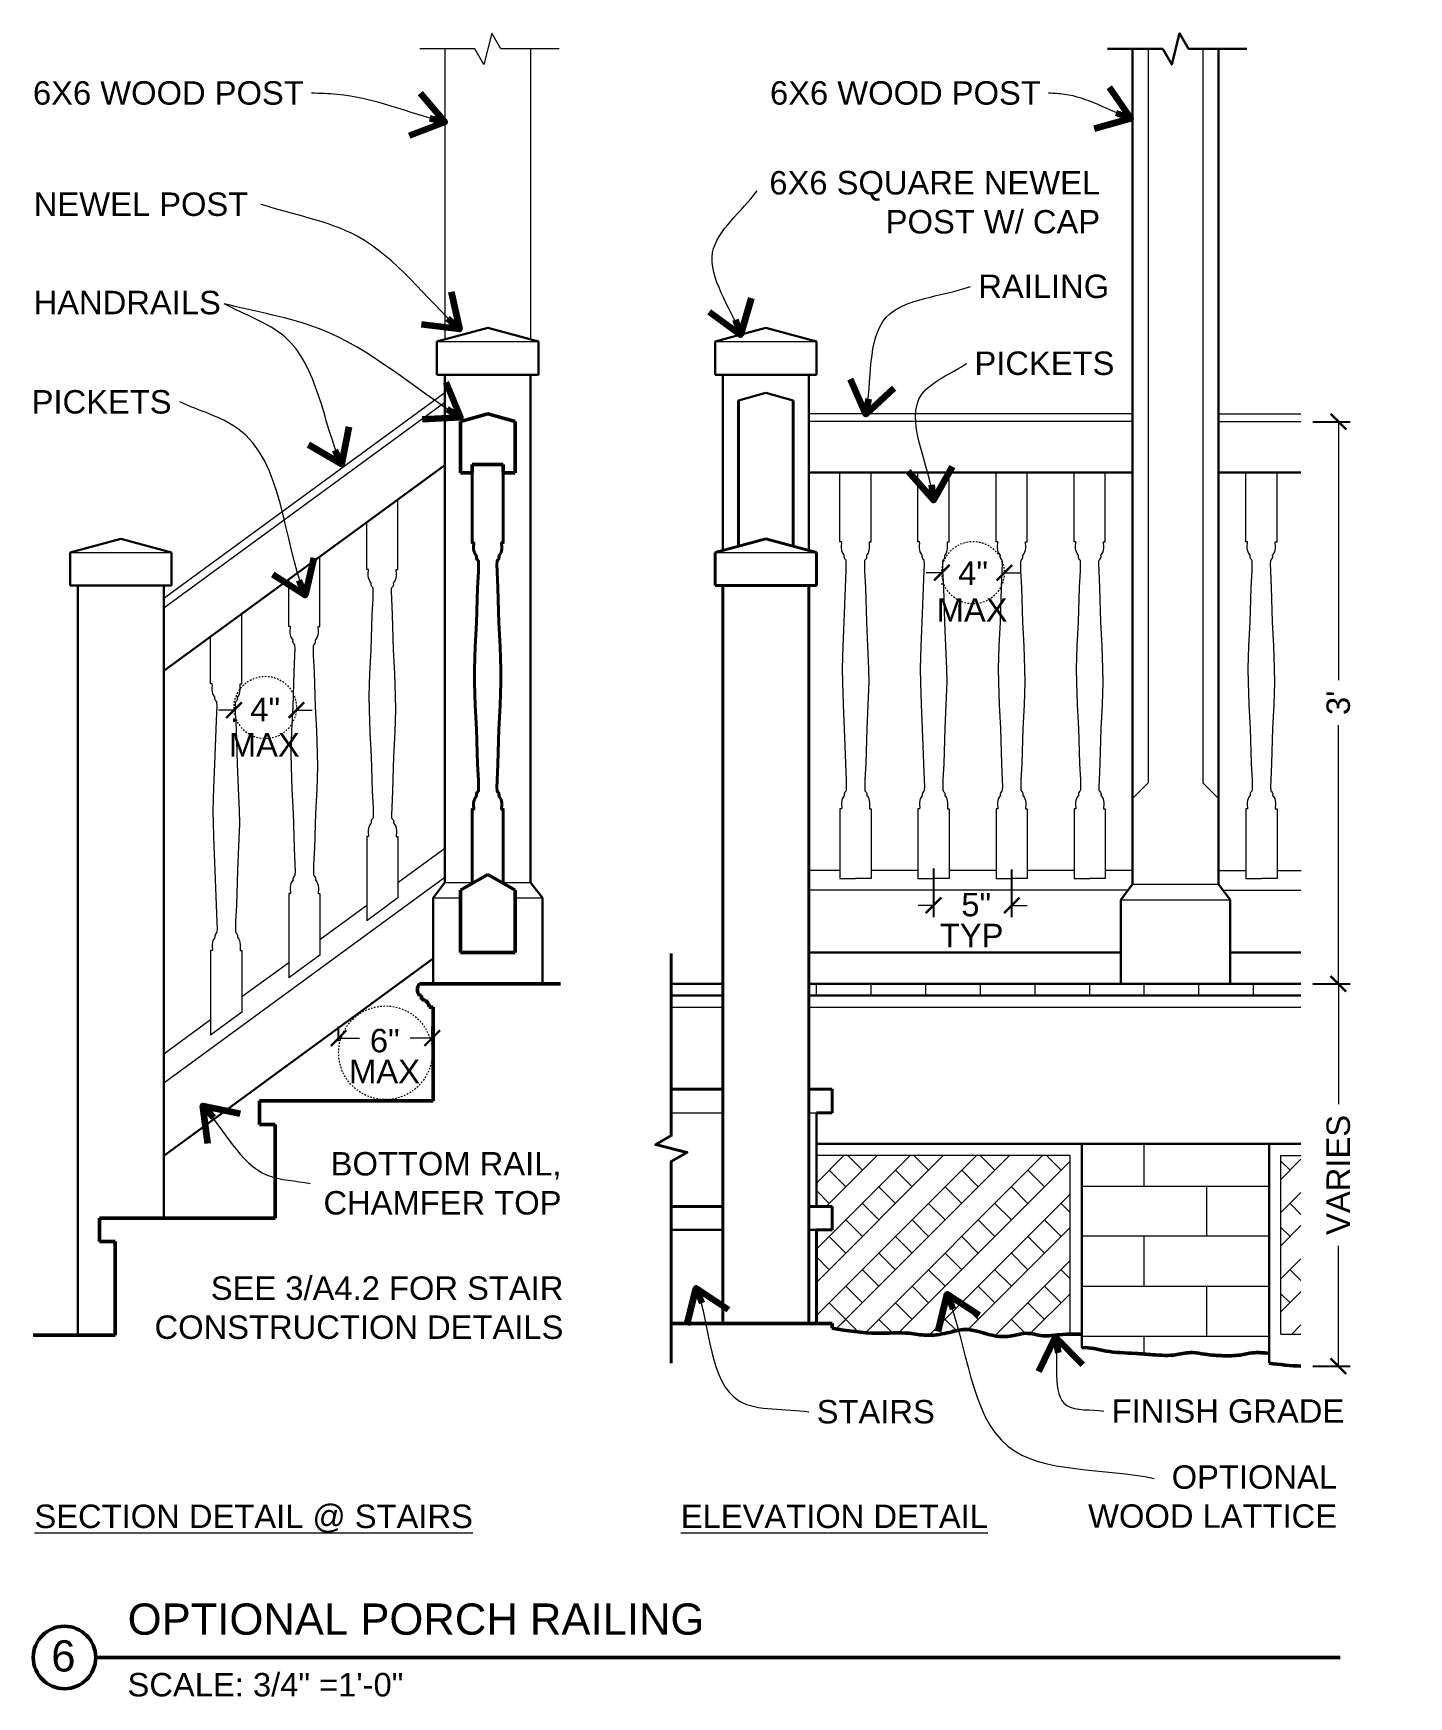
# Model space of a CAD drawing. Header units: inches. Extents: x -54 to 15382, y 469 to 41738.
# Drawn here: x 1249 to 1337.1, y 3213 to 3319.5 of the extents above; entities that cross this region are included whole.
import ezdxf

# ---------------------------------------------------------------- set-up
doc = ezdxf.new("R2010")
doc.units = ezdxf.units.IN
doc.header["$MEASUREMENT"] = 0
doc.linetypes.add('DASHED2', pattern=[0.375, 0.25, -0.125])
doc.layers.get('0').update_dxf_attribs({"lineweight": 9})
for name, color, linetype, lineweight in [('1', 7, 'Continuous', 9), ('2', 7, 'Continuous', 18), ('3', 7, 'Continuous', 30), ('4', 7, 'Continuous', 40), ('5', 7, 'Continuous', 50), ('A-DIMSx', 7, 'Continuous', 9), ('A-TEXTx', 7, 'Continuous', 18), ('TB-11x17', 7, 'Continuous', 50)]:
    doc.layers.add(name, color=color, linetype=linetype, lineweight=lineweight)
doc.styles.get("Standard").update_dxf_attribs({"font": 'arial.ttf'})
doc.dimstyles.get("Standard").update_dxf_attribs({"dimtxt": 3, "dimasz": 2, "dimexe": 0.03125, "dimexo": 0.0625, "dimgap": 0.03125, "dimtad": 0, "dimtoh": 1, "dimdec": 4, "dimlfac": 0.99985, "dimzin": 0, "dimdsep": 46, "dimlunit": 4, "dimtxsty": 'Standard', "dimblk": 'ARCHTICK', "dimblk1": 'ARCHTICK', "dimblk2": 'ARCHTICK', "dimcen": 0.09, "dimclrt": 256, "dimadec": 0, "dimazin": 0, "dimtfac": 1, "dimtdec": 4, "dimtofl": 0, "dimtmove": 0, "dimatfit": 3, "dimfxl": 1, "dimtolj": 1, "dimtzin": 0, "dimarcsym": 0})

msp = doc.modelspace()

# ---------------------------------------------------------------- texts
at = {"ltscale": 0.1, "char_height": 2}
for s, insert, width, attachment_point in [('{OPTIONAL PORCH RAILING }', (1255.0500274, 3218.9579486), 156.107329603, 1), ('{6}', (1250.931201, 3215.5868198), 5.575289045, 5)]:
    msp.add_mtext(s, dxfattribs=dict(at, insert=insert, width=width, attachment_point=attachment_point))
at = {"layer": 'A-DIMSx', "ltscale": 0.25, "char_height": 1.5, "attachment_point": 5}
for s, insert in [('{MAX}', (1309.1460269, 3282.5695175)), ('{MAX}', (1263.799816, 3273.9357082)), ('{TYP}', (1309.1171176, 3261.7322865)), ('{MAX}', (1271.5029224, 3253.0216597))]:
    msp.add_mtext(s, dxfattribs=dict(at, insert=insert))
at = {"layer": 'A-TEXTx', "ltscale": 0.5, "char_height": 1.5}
for s, insert, attachment_point in [('{6X6 WOOD POST}', (1266.3288649, 3315.6691373), 6), ('{6X6 WOOD POST}', (1313.5460123, 3315.6691373), 6), ('{6X6 SQUARE NEWEL\\PPOST W/ CAP}', (1317.3481629, 3308.6702824), 6), ('{NEWEL POST}', (1249.0351969, 3308.5446793), 4), ('{RAILING}', (1309.5458101, 3303.2862945), 4), ('{HANDRAILS}', (1249.0256016, 3302.2483194), 4), ('{PICKETS}', (1309.2963836, 3298.3633807), 4), ('{PICKETS}', (1248.8979347, 3295.8908928), 4), ('{BOTTOM RAIL,\\P CHAMFER TOP}', (1282.8401079, 3245.853172), 6), ('SEE 3/A4.2 FOR STAIR\\PCONSTRUCTION DETAILS', (1282.962746, 3237.88967), 6), ('{STAIRS}', (1299.1896671, 3231.2277561), 4), ('{FINISH GRADE}', (1318.0851601, 3231.2703219), 4), ('{OPTIONAL\\PWOOD LATTICE}', (1332.5253173, 3225.7934995), 6)]:
    msp.add_mtext(s, dxfattribs=dict(at, insert=insert, attachment_point=attachment_point))
at = {"layer": 'A-TEXTx', "ltscale": 0.1, "char_height": 1.5, "width": 156.107329603, "attachment_point": 1}
for s, insert in [('{\\LSECTION DETAIL @ STAIRS\\l }', (1249.0753272, 3225.2893131)), ('{\\LELEVATION DETAIL\\l }', (1290.4833767, 3225.2893131))]:
    msp.add_mtext(s, dxfattribs=dict(at, insert=insert))
at = {"layer": 'TB-11x17', "ltscale": 0.5, "insert": (1255.0395429, 3214.508175), "char_height": 1.5, "width": 24.358726652, "attachment_point": 1}
msp.add_mtext('{SCALE: 3/4" =1\'-0"}', dxfattribs=at)

# ---------------------------------------------------------------- blocks, each defined once
blk = doc.blocks.new('_ArchTick')
at = {"color": 0, "linetype": 'ByBlock', "lineweight": 0, "const_width": 0.15}
blk.add_lwpolyline([(-0.5, -0.5), (0.5, 0.5)], dxfattribs=at)
blk = doc.blocks.new('*D477')
at = {"layer": 'A-DIMSx', "color": 0, "lineweight": -2, "ltscale": 0.1}
for p, q in [((1330.97, 3294.63), (1333.36, 3294.63)), ((1330.97, 3258.63), (1333.36, 3258.63))]:
    blk.add_line(p, q, dxfattribs=at)
at = {"layer": 'A-DIMSx', "color": 0, "lineweight": 5, "ltscale": 0.1}
for p, q in [((1332.61, 3294.63), (1332.61, 3278.07)), ((1332.61, 3258.63), (1332.61, 3275.19))]:
    blk.add_line(p, q, dxfattribs=at)
at = {"layer": 'A-DIMSx', "color": 0, "lineweight": 5}
for p, rotation in [((1332.61, 3294.63), 90), ((1332.61, 3258.63), 270)]:
    blk.add_blockref('_ArchTick', p, dxfattribs=dict(at, rotation=rotation))
at = {"layer": 'A-DIMSx', "ltscale": 0.25, "insert": (1332.61, 3276.63), "char_height": 1.5, "attachment_point": 5, "rotation": 90}
blk.add_mtext("\\A1;3'", dxfattribs=at)
blk = doc.blocks.new('*D478')
at = {"layer": 'A-DIMSx', "color": 0, "lineweight": -2, "ltscale": 0.1}
for p, q in [((1330.97, 3258.63), (1333.36, 3258.63)), ((1330.97, 3234.16), (1333.36, 3234.16))]:
    blk.add_line(p, q, dxfattribs=at)
at = {"layer": 'A-DIMSx', "color": 0, "lineweight": 5, "ltscale": 0.1}
for p, q in [((1332.61, 3258.63), (1332.61, 3250.93)), ((1332.61, 3234.16), (1332.61, 3241.86))]:
    blk.add_line(p, q, dxfattribs=at)
at = {"layer": 'A-DIMSx', "color": 0, "lineweight": 5}
for p, rotation in [((1332.61, 3258.63), 90), ((1332.61, 3234.16), 270)]:
    blk.add_blockref('_ArchTick', p, dxfattribs=dict(at, rotation=rotation))
at = {"layer": 'A-DIMSx', "ltscale": 0.25, "insert": (1332.61, 3246.4), "char_height": 1.5, "attachment_point": 5, "rotation": 90}
blk.add_mtext('\\A1;VARIES', dxfattribs=at)
blk = doc.blocks.new('*D479')
at = {"layer": 'A-DIMSx', "color": 0, "lineweight": -2, "ltscale": 0.1}
for p, q in [((1268.56, 3254.97), (1268.56, 3255.91)), ((1274.56, 3254.97), (1274.56, 3255.91))]:
    blk.add_line(p, q, dxfattribs=at)
at = {"layer": 'A-DIMSx', "color": 0, "lineweight": 5, "ltscale": 0.1}
for p, q in [((1268.56, 3255.16), (1269.91, 3255.16)), ((1274.56, 3255.16), (1273.14, 3255.16))]:
    blk.add_line(p, q, dxfattribs=at)
at = {"layer": 'A-DIMSx', "color": 0, "lineweight": 5, "rotation": 180}
blk.add_blockref('_ArchTick', (1268.56, 3255.16), dxfattribs=at)
at = {"layer": 'A-DIMSx', "color": 0, "lineweight": 5}
blk.add_blockref('_ArchTick', (1274.56, 3255.16), dxfattribs=at)
at = {"layer": 'A-DIMSx', "ltscale": 0.25, "insert": (1271.52, 3254.99), "char_height": 1.5, "attachment_point": 5}
blk.add_mtext('\\A1;6"', dxfattribs=at)
blk = doc.blocks.new('*D480')
at = {"layer": 'A-DIMSx', "color": 0, "lineweight": -2, "ltscale": 0.1}
for p, q in [((1306.68, 3266.01), (1306.68, 3262.91)), ((1311.68, 3265.95), (1311.68, 3262.91))]:
    blk.add_line(p, q, dxfattribs=at)
at = {"layer": 'A-DIMSx', "color": 0, "lineweight": 5, "ltscale": 0.1}
for p, q in [((1306.68, 3263.66), (1305.68, 3263.66)), ((1311.68, 3263.66), (1312.68, 3263.66))]:
    blk.add_line(p, q, dxfattribs=at)
at = {"layer": 'A-DIMSx', "color": 0, "lineweight": 5}
blk.add_blockref('_ArchTick', (1306.68, 3263.66), dxfattribs=at)
at = {"layer": 'A-DIMSx', "color": 0, "lineweight": 5, "rotation": 180}
blk.add_blockref('_ArchTick', (1311.68, 3263.66), dxfattribs=at)
at = {"layer": 'A-DIMSx', "ltscale": 0.25, "insert": (1309.41, 3263.7), "char_height": 1.5, "attachment_point": 5}
blk.add_mtext('\\A1;5"', dxfattribs=at)
blk = doc.blocks.new('*D481')
at = {"layer": 'A-DIMSx', "color": 0, "lineweight": 5, "ltscale": 0.1}
for p, q in [((1307.21, 3284.96), (1306.21, 3284.96)), ((1311.21, 3284.96), (1312.21, 3284.96))]:
    blk.add_line(p, q, dxfattribs=at)
at = {"layer": 'A-DIMSx', "color": 0, "lineweight": -2, "ltscale": 0.1}
for p, q in [((1307.21, 3284.26), (1307.21, 3284.21)), ((1311.21, 3284.21), (1311.21, 3284.21))]:
    blk.add_line(p, q, dxfattribs=at)
at = {"layer": 'A-DIMSx', "color": 0, "lineweight": 5}
blk.add_blockref('_ArchTick', (1307.21, 3284.96), dxfattribs=at)
at = {"layer": 'A-DIMSx', "color": 0, "lineweight": 5, "rotation": 180}
blk.add_blockref('_ArchTick', (1311.21, 3284.96), dxfattribs=at)
at = {"layer": 'A-DIMSx', "ltscale": 0.25, "insert": (1309.21, 3284.93), "char_height": 1.5, "attachment_point": 5}
blk.add_mtext('\\A1;4"', dxfattribs=at)
blk = doc.blocks.new('*D482')
at = {"layer": 'A-DIMSx', "color": 0, "lineweight": 5, "ltscale": 0.1}
for p, q in [((1261.86, 3276.16), (1260.86, 3276.16)), ((1265.86, 3276.16), (1266.86, 3276.16))]:
    blk.add_line(p, q, dxfattribs=at)
at = {"layer": 'A-DIMSx', "color": 0, "lineweight": -2, "ltscale": 0.1}
for p, q in [((1261.86, 3275.63), (1261.86, 3275.41)), ((1265.86, 3275.41), (1265.86, 3275.41))]:
    blk.add_line(p, q, dxfattribs=at)
at = {"layer": 'A-DIMSx', "color": 0, "lineweight": 5}
blk.add_blockref('_ArchTick', (1261.86, 3276.16), dxfattribs=at)
at = {"layer": 'A-DIMSx', "color": 0, "lineweight": 5, "rotation": 180}
blk.add_blockref('_ArchTick', (1265.86, 3276.16), dxfattribs=at)
at = {"layer": 'A-DIMSx', "ltscale": 0.25, "insert": (1263.86, 3276.2), "char_height": 1.5, "attachment_point": 5}
blk.add_mtext('\\A1;4"', dxfattribs=at)

# ---------------------------------------------------------------- dimensions: what is measured, and where the dimension line sits
at = {"layer": 'A-DIMSx', "ltscale": 0.1}
dim = msp.add_linear_dim(base=(1332.6081648, 3294.6334663), p1=(1330.2152881, 3258.6334663), p2=(1330.2152881, 3294.6334663), angle=90, dimstyle='Standard', override={"dimtxt": 1.5, "dimasz": 1, "dimexe": 0.75, "dimexo": 0.75, "dimgap": 0.75, "dimlfac": -47.9928, "dimtmove": 2, "dimlwd": 5}, dxfattribs=at)
dim.commit()
dim.dimension.update_dxf_attribs({"geometry": '*D477', "text_midpoint": (1332.6081648, 3276.6334663)})
for base, p1, p2, picture, middle in [((1311.2075324, 3284.9609824), (1307.2075324, 3285.0116454), (1311.2075324, 3284.9609824), '*D481', (1309.2075324, 3284.9340934)), ((1265.8613215, 3276.1649054), (1261.8613215, 3276.3778361), (1265.8613215, 3276.1649054), '*D482', (1263.8613215, 3276.2040168)), ((1311.6784304, 3263.6628439), (1306.6784304, 3266.76), (1311.6784304, 3266.7043707), '*D480', (1309.4111019, 3263.6971283)), ((1274.5644276, 3255.1590878), (1268.5644279, 3254.2200835), (1274.5644276, 3254.2200835), '*D479', (1271.5233543, 3254.9919318))]:
    dim = msp.add_linear_dim(base=base, p1=p1, p2=p2, dimstyle='Standard', override={"dimtxt": 1.5, "dimasz": 1, "dimexe": 0.75, "dimexo": 0.75, "dimgap": 0.75, "dimlfac": -47.9928, "dimtmove": 2, "dimlwd": 5}, dxfattribs=at)
    dim.commit()
    dim.dimension.update_dxf_attribs({"geometry": picture, "text_midpoint": middle, "dimtype": 160})
dim = msp.add_linear_dim(base=(1332.6081648, 3234.163692), p1=(1330.2152881, 3258.6334663), p2=(1330.2152881, 3234.163692), angle=90, text='VARIES', dimstyle='Standard', override={"dimtxt": 1.5, "dimasz": 1, "dimexe": 0.75, "dimexo": 0.75, "dimgap": 0.75, "dimlfac": -47.9928, "dimtmove": 2, "dimlwd": 5}, dxfattribs=at)
dim.commit()
dim.dimension.update_dxf_attribs({"geometry": '*D478', "text_midpoint": (1332.6081648, 3246.3985791)})

# ---------------------------------------------------------------- linework, layer by layer
at = {"layer": '1'}
for p, q in [((1275.3644358, 3318.5008975), (1275.3644358, 3299.8964825)), ((1280.8644358, 3318.5008975), (1280.8644358, 3299.8964825)), ((1299.1784304, 3257.8834663), (1299.1784304, 3258.6334663)), ((1302.6784304, 3257.8834663), (1302.6784304, 3258.6334663)), ((1306.1784304, 3257.8834663), (1306.1784304, 3258.6334663)), ((1309.6784304, 3257.8834663), (1309.6784304, 3258.6334663)), ((1313.1784304, 3257.8834663), (1313.1784304, 3258.6334663)), ((1316.6784304, 3257.8834663), (1316.6784304, 3258.6334663)), ((1320.1784304, 3257.8834663), (1320.1784304, 3258.6334663)), ((1323.6784304, 3257.8834663), (1323.6784304, 3258.6334663)), ((1327.1784304, 3257.8834663), (1327.1784304, 3258.6334663)), ((1289.8740939, 3257.1334663), (1293.1784304, 3257.1334663)), ((1298.6784304, 3257.1334663), (1330.2152881, 3257.1334663)), ((1315.4284304, 3247.6334663), (1299.1784304, 3247.6334663)), ((1315.4284304, 3236.2058674), (1315.4284304, 3247.6334663)), ((1320.1784304, 3245.6834663), (1320.1784304, 3248.3834663)), ((1328.9284304, 3247.6334663), (1330.2152881, 3247.6334663)), ((1328.9284304, 3236.2058674), (1328.9284304, 3247.6334663)), ((1316.1784304, 3245.6834663), (1328.1784304, 3245.6834663)), ((1324.1784304, 3242.4834663), (1324.1784304, 3245.6834663)), ((1328.1784304, 3242.4834663), (1316.1784304, 3242.4834663)), ((1320.1784304, 3239.2834663), (1320.1784304, 3242.4834663)), ((1316.1784304, 3239.2834663), (1328.1784304, 3239.2834663)), ((1324.1784304, 3236.0834663), (1324.1784304, 3239.2834663)), ((1316.1784304, 3236.0834663), (1328.1784304, 3236.0834663)), ((1320.1784304, 3234.9252136), (1320.1784304, 3236.0834663)), ((1328.9284304, 3236.2058674), (1330.2152881, 3236.2058674))]:
    msp.add_line(p, q, dxfattribs=at)
at = {"layer": '1', "ltscale": 0.25}
for p, q in [((1320.4284303, 3318.5008975), (1320.4284303, 3271.5084663)), ((1323.9284303, 3318.5008975), (1323.9284303, 3271.5084663)), ((1274.8644358, 3299.7624854), (1281.3644358, 3299.7624854)), ((1292.6784304, 3299.7624854), (1299.1784304, 3299.7624854)), ((1275.3644358, 3295.8682216), (1257.3644358, 3282.6974899)), ((1319.4284303, 3294.6334663), (1298.6784304, 3294.6334663)), ((1324.9284303, 3294.6334663), (1330.2152881, 3294.6334663)), ((1251.3644358, 3286.2624854), (1257.8644358, 3286.2624854)), ((1320.4284303, 3271.5084663), (1319.4284303, 3270.5084663)), ((1323.9284303, 3271.5084663), (1324.9284303, 3270.5084663)), ((1323.9284303, 3271.5084663), (1324.9284303, 3270.5084663)), ((1319.4284303, 3265.0084663), (1324.9284303, 3265.0084663)), ((1318.6784303, 3264.0084663), (1325.6784303, 3264.0084663)), ((1300.9327414, 3247.6334663), (1299.1784304, 3245.8791553)), ((1309.4180227, 3247.6334663), (1299.1784304, 3237.3938739)), ((1307.2967024, 3247.6334663), (1299.1784304, 3239.5151943)), ((1305.175382, 3247.6334663), (1299.1784304, 3241.6365146)), ((1303.0540617, 3247.6334663), (1299.8040617, 3244.3834663)), ((1311.5393431, 3247.6334663), (1300.4462203, 3236.5403435)), ((1302.1163331, 3246.6957377), (1301.1786046, 3247.6334663)), ((1313.6606634, 3247.6334663), (1302.323897, 3236.2966999)), ((1306.3589738, 3246.6957377), (1305.4212452, 3247.6334663)), ((1310.6016145, 3246.6957377), (1309.6638859, 3247.6334663)), ((1314.8442552, 3246.6957377), (1313.9065266, 3247.6334663)), ((1301.055673, 3245.6350775), (1299.9950128, 3246.6957377)), ((1305.2983136, 3245.6350775), (1304.2376535, 3246.6957377)), ((1315.4284304, 3247.2799129), (1304.4335693, 3236.2850519)), ((1309.5409543, 3245.6350775), (1308.4802942, 3246.6957377)), ((1313.783595, 3245.6350775), (1312.7229348, 3246.6957377)), ((1315.4284304, 3247.2799129), (1314.8442552, 3246.6957377)), ((1328.9284304, 3246.1115625), (1330.2152881, 3247.3984203)), ((1328.9284304, 3247.2799129), (1329.5126055, 3246.6957377)), ((1304.2376535, 3244.5744174), (1303.1769933, 3245.6350775)), ((1308.4802942, 3244.5744174), (1307.419634, 3245.6350775)), ((1312.7229348, 3244.5744174), (1311.6622747, 3245.6350775)), ((1299.9950128, 3244.5744174), (1299.1784304, 3245.3909998)), ((1303.1769933, 3243.5137572), (1302.1163331, 3244.5744174)), ((1307.419634, 3243.5137572), (1306.3589738, 3244.5744174)), ((1315.4284304, 3245.1585926), (1306.4000144, 3236.1301766)), ((1311.6622747, 3243.5137572), (1310.6016145, 3244.5744174)), ((1315.4284304, 3243.9902422), (1314.8442552, 3244.5744174)), ((1328.9284304, 3243.9902422), (1330.2152881, 3245.2770999)), ((1329.5126055, 3244.5744174), (1330.2152881, 3243.8717348)), ((1302.1163331, 3242.453097), (1301.055673, 3243.5137572)), ((1306.3589738, 3242.453097), (1305.2983136, 3243.5137572)), ((1310.6016145, 3242.453097), (1309.5409543, 3243.5137572)), ((1314.8442552, 3242.453097), (1313.783595, 3243.5137572)), ((1301.055673, 3241.3924369), (1299.9950128, 3242.453097)), ((1305.2983136, 3241.3924369), (1304.2376535, 3242.453097)), ((1309.5409543, 3241.3924369), (1308.4802942, 3242.453097)), ((1315.4284304, 3243.0372722), (1308.886902, 3236.4957439)), ((1313.783595, 3241.3924369), (1312.7229348, 3242.453097)), ((1328.9284304, 3241.8689219), (1330.2152881, 3243.1557796)), ((1328.9284304, 3243.0372722), (1329.5126055, 3242.453097)), ((1304.2376535, 3240.3317767), (1303.1769933, 3241.3924369)), ((1308.4802942, 3240.3317767), (1307.419634, 3241.3924369)), ((1312.7229348, 3240.3317767), (1311.6622747, 3241.3924369)), ((1299.9950128, 3240.3317767), (1299.1784304, 3241.1483591)), ((1303.1769933, 3239.2711165), (1302.1163331, 3240.3317767)), ((1307.419634, 3239.2711165), (1306.3589738, 3240.3317767)), ((1311.6622747, 3239.2711165), (1310.6016145, 3240.3317767)), ((1315.4284304, 3240.9159519), (1310.6068008, 3236.0943223)), ((1315.4284304, 3239.7476015), (1314.8442552, 3240.3317767)), ((1328.9284304, 3239.7476015), (1330.2152881, 3241.0344593)), ((1329.5126055, 3240.3317767), (1330.2152881, 3239.6290941)), ((1302.1163331, 3238.2104563), (1301.055673, 3239.2711165)), ((1306.3589738, 3238.2104563), (1305.2983136, 3239.2711165)), ((1310.6016145, 3238.2104563), (1309.5409543, 3239.2711165)), ((1314.8442552, 3238.2104563), (1313.783595, 3239.2711165)), ((1301.8653361, 3236.340133), (1299.9950128, 3238.2104563)), ((1305.2983136, 3237.1497962), (1304.2376535, 3238.2104563)), ((1309.5409543, 3237.1497962), (1308.4802942, 3238.2104563)), ((1313.783595, 3237.1497962), (1312.7229348, 3238.2104563)), ((1315.4284304, 3238.7946315), (1312.8750588, 3236.24126)), ((1328.9284304, 3237.6262812), (1330.2152881, 3238.9131389)), ((1328.9284304, 3238.7946315), (1329.5126055, 3238.2104563)), ((1301.055673, 3237.1497962), (1300.4462203, 3236.5403435)), ((1304.0472591, 3236.2795304), (1303.1769933, 3237.1497962)), ((1308.1413406, 3236.4280896), (1307.419634, 3237.1497962)), ((1312.5664056, 3236.2456653), (1311.6622747, 3237.1497962)), ((1293.1784304, 3236.8834663), (1298.6784304, 3236.8834663)), ((1329.5893473, 3236.1658778), (1330.2152881, 3236.7918186))]:
    msp.add_line(p, q, dxfattribs=at)
at = {"layer": '1', "flags": 128}
msp.add_lwpolyline([(1282.6893785, 3318.5008975), (1278.9510874, 3318.5008975), (1278.3737371, 3319.5008975), (1277.8737371, 3317.5008975), (1277.2963868, 3318.5008975), (1273.7552017, 3318.5008975)], dxfattribs=at)
at = {"layer": '1', "linetype": 'DASHED2', "ltscale": 0.25}
for centre, radius in [((1309.2075324, 3284.9609824), 2), ((1263.8613215, 3276.3271731), 2), ((1271.5644279, 3254.2200835), 3)]:
    msp.add_circle(centre, radius, dxfattribs=at)
at = {"layer": '2', "ltscale": 0.25}
for p, q in [((1275.3644358, 3296.4877771), (1257.3644358, 3283.3170453)), ((1319.4284303, 3295.1334663), (1298.6784304, 3295.1334663)), ((1324.9284303, 3295.1334663), (1330.2152881, 3295.1334663)), ((1292.6784304, 3286.2624854), (1299.1784304, 3286.2624854)), ((1275.3644358, 3267.3060436), (1272.3644358, 3265.1109217)), ((1300.6784304, 3265.8834663), (1298.6784304, 3265.8834663)), ((1305.6784304, 3265.8834663), (1302.6784304, 3265.8834663)), ((1310.6784304, 3265.8834663), (1307.6784304, 3265.8834663)), ((1315.6784304, 3265.8834663), (1312.6784304, 3265.8834663)), ((1319.4284303, 3265.8834663), (1317.6784304, 3265.8834663)), ((1275.3644358, 3265.4473774), (1257.3644358, 3252.2766457)), ((1275.3644358, 3265.1334663), (1277.1144358, 3265.1334663)), ((1279.1144358, 3265.1334663), (1280.8644358, 3265.1334663)), ((1270.3644358, 3263.647507), (1267.3644358, 3261.4523851)), ((1272.3644358, 3264.1338106), (1270.3644358, 3262.670396)), ((1274.6144358, 3264.1334663), (1276.3644358, 3264.1334663)), ((1279.8644358, 3264.1334663), (1281.6144358, 3264.1334663)), ((1319.1471803, 3264.6334663), (1298.6784304, 3264.6334663)), ((1325.2096803, 3264.6334663), (1330.2152881, 3264.6334663)), ((1267.3644358, 3260.4765045), (1265.3644358, 3259.0130898)), ((1265.3644358, 3259.9889705), (1262.3644358, 3257.7938485)), ((1260.3644358, 3256.3304339), (1257.3644358, 3254.1353119)), ((1262.3644358, 3256.8191983), (1260.3644358, 3255.3557837))]:
    msp.add_line(p, q, dxfattribs=at)
at = {"layer": '2'}
for p, q in [((1324.9284303, 3265.8834663), (1326.6784301, 3265.8834663)), ((1328.6784301, 3265.8834663), (1330.2275286, 3265.8834663))]:
    msp.add_line(p, q, dxfattribs=at)
at = {"layer": '2', "ltscale": 0.1}
for p, q in [((1289.8740939, 3250.3834663), (1293.1784304, 3250.3834663)), ((1298.6784304, 3250.3834663), (1299.1784304, 3250.3834663))]:
    msp.add_line(p, q, dxfattribs=at)
at = {"layer": '2'}
for points in [[(1300.8339733, 3278.3834663), (1300.8344566, 3278.8029954), (1300.8835839, 3280.268113), (1300.9573271, 3281.789905), (1301.028026, 3284.0207293), (1301.0816575, 3285.0732462), (1301.0860293, 3285.5239999), (1301.0817388, 3285.7084921), (1301.0731577, 3285.7728498), (1301.0345431, 3285.815755), (1300.9787664, 3285.8715317), (1300.9616044, 3285.9144368), (1300.9530233, 3285.9787945), (1300.9573138, 3286.0860574), (1300.9229897, 3286.1203815), (1300.8757941, 3286.1847392), (1300.8243079, 3286.2877116), (1300.7985648, 3286.4035555), (1300.7771122, 3286.540852), (1300.7771122, 3286.7124726), (1300.7899838, 3286.8283165), (1300.7856932, 3286.9269983), (1300.6784304, 3286.9269983), (1300.6784304, 3291.3834663), (1301.6784304, 3291.3834663)], [(1302.5228874, 3278.3834663), (1302.5224041, 3278.8029954), (1302.4732769, 3280.268113), (1302.3995336, 3281.789905), (1302.3288347, 3284.0207293), (1302.2752032, 3285.0732462), (1302.2708314, 3285.5239999), (1302.275122, 3285.7084921), (1302.283703, 3285.7728498), (1302.3223176, 3285.815755), (1302.3780943, 3285.8715317), (1302.3952564, 3285.9144368), (1302.4038374, 3285.9787945), (1302.3995469, 3286.0860574), (1302.433871, 3286.1203815), (1302.4810667, 3286.1847392), (1302.5325529, 3286.2877116), (1302.5582959, 3286.4035555), (1302.5797485, 3286.540852), (1302.5797485, 3286.7124726), (1302.566877, 3286.8283165), (1302.5711675, 3286.9269983), (1302.6784304, 3286.9269983), (1302.6784304, 3291.3834663), (1301.6784304, 3291.3834663)], [(1305.8339733, 3278.3834663), (1305.8344566, 3278.8029954), (1305.8835839, 3280.268113), (1305.9573271, 3281.789905), (1306.028026, 3284.0207293), (1306.0816575, 3285.0732462), (1306.0860293, 3285.5239999), (1306.0817388, 3285.7084921), (1306.0731577, 3285.7728498), (1306.0345431, 3285.815755), (1305.9787664, 3285.8715317), (1305.9616044, 3285.9144368), (1305.9530233, 3285.9787945), (1305.9573138, 3286.0860574), (1305.9229897, 3286.1203815), (1305.8757941, 3286.1847392), (1305.8243079, 3286.2877116), (1305.7985648, 3286.4035555), (1305.7771122, 3286.540852), (1305.7771122, 3286.7124726), (1305.7899838, 3286.8283165), (1305.7856932, 3286.9269983), (1305.6784304, 3286.9269983), (1305.6784304, 3291.3834663), (1306.6784304, 3291.3834663)], [(1307.5228874, 3278.3834663), (1307.5224041, 3278.8029954), (1307.4732769, 3280.268113), (1307.3995336, 3281.789905), (1307.3288347, 3284.0207293), (1307.2752032, 3285.0732462), (1307.2708314, 3285.5239999), (1307.275122, 3285.7084921), (1307.283703, 3285.7728498), (1307.3223176, 3285.815755), (1307.3780943, 3285.8715317), (1307.3952564, 3285.9144368), (1307.4038374, 3285.9787945), (1307.3995469, 3286.0860574), (1307.433871, 3286.1203815), (1307.4810667, 3286.1847392), (1307.5325529, 3286.2877116), (1307.5582959, 3286.4035555), (1307.5797485, 3286.540852), (1307.5797485, 3286.7124726), (1307.566877, 3286.8283165), (1307.5711675, 3286.9269983), (1307.6784304, 3286.9269983), (1307.6784304, 3291.3834663), (1306.6784304, 3291.3834663)], [(1310.8339733, 3278.3834663), (1310.8344566, 3278.8029954), (1310.8835839, 3280.268113), (1310.9573271, 3281.789905), (1311.028026, 3284.0207293), (1311.0816575, 3285.0732462), (1311.0860293, 3285.5239999), (1311.0817388, 3285.7084921), (1311.0731577, 3285.7728498), (1311.0345431, 3285.815755), (1310.9787664, 3285.8715317), (1310.9616044, 3285.9144368), (1310.9530233, 3285.9787945), (1310.9573138, 3286.0860574), (1310.9229897, 3286.1203815), (1310.8757941, 3286.1847392), (1310.8243079, 3286.2877116), (1310.7985648, 3286.4035555), (1310.7771122, 3286.540852), (1310.7771122, 3286.7124726), (1310.7899838, 3286.8283165), (1310.7856932, 3286.9269983), (1310.6784304, 3286.9269983), (1310.6784304, 3291.3834663), (1311.6784304, 3291.3834663)], [(1312.5228874, 3278.3834663), (1312.5224041, 3278.8029954), (1312.4732769, 3280.268113), (1312.3995336, 3281.789905), (1312.3288347, 3284.0207293), (1312.2752032, 3285.0732462), (1312.2708314, 3285.5239999), (1312.275122, 3285.7084921), (1312.283703, 3285.7728498), (1312.3223176, 3285.815755), (1312.3780943, 3285.8715317), (1312.3952564, 3285.9144368), (1312.4038374, 3285.9787945), (1312.3995469, 3286.0860574), (1312.433871, 3286.1203815), (1312.4810667, 3286.1847392), (1312.5325529, 3286.2877116), (1312.5582959, 3286.4035555), (1312.5797485, 3286.540852), (1312.5797485, 3286.7124726), (1312.566877, 3286.8283165), (1312.5711675, 3286.9269983), (1312.6784304, 3286.9269983), (1312.6784304, 3291.3834663), (1311.6784304, 3291.3834663)], [(1315.8339733, 3278.3834663), (1315.8344566, 3278.8029954), (1315.8835839, 3280.268113), (1315.9573271, 3281.789905), (1316.028026, 3284.0207293), (1316.0816575, 3285.0732462), (1316.0860293, 3285.5239999), (1316.0817388, 3285.7084921), (1316.0731577, 3285.7728498), (1316.0345431, 3285.815755), (1315.9787664, 3285.8715317), (1315.9616044, 3285.9144368), (1315.9530233, 3285.9787945), (1315.9573138, 3286.0860574), (1315.9229897, 3286.1203815), (1315.8757941, 3286.1847392), (1315.8243079, 3286.2877116), (1315.7985648, 3286.4035555), (1315.7771122, 3286.540852), (1315.7771122, 3286.7124726), (1315.7899838, 3286.8283165), (1315.7856932, 3286.9269983), (1315.6784304, 3286.9269983), (1315.6784304, 3291.3834663), (1316.6784304, 3291.3834663)], [(1317.5228874, 3278.3834663), (1317.5224041, 3278.8029954), (1317.4732769, 3280.268113), (1317.3995336, 3281.789905), (1317.3288347, 3284.0207293), (1317.2752032, 3285.0732462), (1317.2708314, 3285.5239999), (1317.275122, 3285.7084921), (1317.283703, 3285.7728498), (1317.3223176, 3285.815755), (1317.3780943, 3285.8715317), (1317.3952564, 3285.9144368), (1317.4038374, 3285.9787945), (1317.3995469, 3286.0860574), (1317.433871, 3286.1203815), (1317.4810667, 3286.1847392), (1317.5325529, 3286.2877116), (1317.5582959, 3286.4035555), (1317.5797485, 3286.540852), (1317.5797485, 3286.7124726), (1317.566877, 3286.8283165), (1317.5711675, 3286.9269983), (1317.6784304, 3286.9269983), (1317.6784304, 3291.3834663), (1316.6784304, 3291.3834663)], [(1326.8339731, 3278.3834663), (1326.8344564, 3278.8029954), (1326.8835836, 3280.268113), (1326.9573269, 3281.789905), (1327.0280258, 3284.0207293), (1327.0816573, 3285.0732462), (1327.0860291, 3285.5239999), (1327.0817386, 3285.7084921), (1327.0731575, 3285.7728498), (1327.0345429, 3285.815755), (1326.9787662, 3285.8715317), (1326.9616041, 3285.9144368), (1326.9530231, 3285.9787945), (1326.9573136, 3286.0860574), (1326.9229895, 3286.1203815), (1326.8757938, 3286.1847392), (1326.8243077, 3286.2877116), (1326.7985646, 3286.4035555), (1326.777112, 3286.540852), (1326.777112, 3286.7124726), (1326.7899835, 3286.8283165), (1326.785693, 3286.9269983), (1326.6784301, 3286.9269983), (1326.6784301, 3291.3834663), (1327.6784301, 3291.3834663)], [(1328.5228872, 3278.3834663), (1328.5224039, 3278.8029954), (1328.4732767, 3280.268113), (1328.3995334, 3281.789905), (1328.3288345, 3284.0207293), (1328.275203, 3285.0732462), (1328.2708312, 3285.5239999), (1328.2751217, 3285.7084921), (1328.2837028, 3285.7728498), (1328.3223174, 3285.815755), (1328.3780941, 3285.8715317), (1328.3952562, 3285.9144368), (1328.4038372, 3285.9787945), (1328.3995467, 3286.0860574), (1328.4338708, 3286.1203815), (1328.4810665, 3286.1847392), (1328.5325526, 3286.2877116), (1328.5582957, 3286.4035555), (1328.5797483, 3286.540852), (1328.5797483, 3286.7124726), (1328.5668768, 3286.8283165), (1328.5711673, 3286.9269983), (1328.6784301, 3286.9269983), (1328.6784301, 3291.3834663), (1327.6784301, 3291.3834663)], [(1270.5199788, 3276.6186389), (1270.5204621, 3277.038168), (1270.5695893, 3278.5032856), (1270.6433325, 3280.0250776), (1270.7140315, 3282.2559019), (1270.7676629, 3283.3084188), (1270.7720347, 3283.7591725), (1270.7677442, 3283.9436647), (1270.7591632, 3284.0080224), (1270.7205486, 3284.0509276), (1270.6647719, 3284.1067043), (1270.6476098, 3284.1496094), (1270.6390288, 3284.2139671), (1270.6433193, 3284.32123), (1270.6089952, 3284.3555541), (1270.5617995, 3284.4199118), (1270.5103133, 3284.5228842), (1270.4845702, 3284.6387281), (1270.4631177, 3284.7760246), (1270.4631177, 3284.9476452), (1270.4759892, 3285.0634891), (1270.4716987, 3285.1621709), (1270.3644358, 3285.1621709), (1270.3644358, 3288.1825749), (1272.3270566, 3289.6186389)], [(1272.2088929, 3276.6186389), (1272.2084096, 3277.038168), (1272.1592823, 3278.5032856), (1272.0855391, 3280.0250776), (1272.0148401, 3282.2559019), (1271.9612087, 3283.3084188), (1271.9568369, 3283.7591725), (1271.9611274, 3283.9436647), (1271.9697085, 3284.0080224), (1272.0083231, 3284.0509276), (1272.0640998, 3284.1067043), (1272.0812618, 3284.1496094), (1272.0898429, 3284.2139671), (1272.0855524, 3284.32123), (1272.1198765, 3284.3555541), (1272.1670721, 3284.4199118), (1272.2185583, 3284.5228842), (1272.2443014, 3284.6387281), (1272.265754, 3284.7760246), (1272.265754, 3284.9476452), (1272.2528824, 3285.0634891), (1272.257173, 3285.1621709), (1272.3644358, 3285.1621709), (1272.3644358, 3289.6459896)], [(1265.5199788, 3272.9613327), (1265.5204621, 3273.3808618), (1265.5695893, 3274.8459795), (1265.6433325, 3276.3677715), (1265.7140315, 3278.5985957), (1265.7676629, 3279.6511127), (1265.7720347, 3280.1018664), (1265.7677442, 3280.2863585), (1265.7591632, 3280.3507162), (1265.7205486, 3280.3936214), (1265.6647719, 3280.4493981), (1265.6476098, 3280.4923032), (1265.6390288, 3280.556661), (1265.6433193, 3280.6639238), (1265.6089952, 3280.698248), (1265.5617995, 3280.7626057), (1265.5103133, 3280.865578), (1265.4845702, 3280.9814219), (1265.4631177, 3281.1187184), (1265.4631177, 3281.290339), (1265.4759892, 3281.4061829), (1265.4716987, 3281.5048648), (1265.3644358, 3281.5048648), (1265.3644358, 3284.5252688), (1267.3270566, 3285.9613327)], [(1267.2088929, 3272.9613327), (1267.2084096, 3273.3808618), (1267.1592823, 3274.8459795), (1267.0855391, 3276.3677715), (1267.0148401, 3278.5985957), (1266.9612087, 3279.6511127), (1266.9568369, 3280.1018664), (1266.9611274, 3280.2863585), (1266.9697085, 3280.3507162), (1267.0083231, 3280.3936214), (1267.0640998, 3280.4493981), (1267.0812618, 3280.4923032), (1267.0898429, 3280.556661), (1267.0855524, 3280.6639238), (1267.1198765, 3280.698248), (1267.1670721, 3280.7626057), (1267.2185583, 3280.865578), (1267.2443014, 3280.9814219), (1267.265754, 3281.1187184), (1267.265754, 3281.290339), (1267.2528824, 3281.4061829), (1267.257173, 3281.5048648), (1267.3644358, 3281.5048648), (1267.3644358, 3285.9886834)], [(1260.5199788, 3269.3040266), (1260.5204621, 3269.7235557), (1260.5695893, 3271.1886733), (1260.6433325, 3272.7104653), (1260.7140315, 3274.9412895), (1260.7676629, 3275.9938065), (1260.7720347, 3276.4445602), (1260.7677442, 3276.6290524), (1260.7591632, 3276.6934101), (1260.7205486, 3276.7363152), (1260.6647719, 3276.7920919), (1260.6476098, 3276.8349971), (1260.6390288, 3276.8993548), (1260.6433193, 3277.0066177), (1260.6089952, 3277.0409418), (1260.5617995, 3277.1052995), (1260.5103133, 3277.2082719), (1260.4845702, 3277.3241158), (1260.4631177, 3277.4614123), (1260.4631177, 3277.6330329), (1260.4759892, 3277.7488768), (1260.4716987, 3277.8475586), (1260.3644358, 3277.8475586), (1260.3644358, 3280.8679626), (1262.3270566, 3282.3040266)], [(1262.2088929, 3269.3040266), (1262.2084096, 3269.7235557), (1262.1592823, 3271.1886733), (1262.0855391, 3272.7104653), (1262.0148401, 3274.9412895), (1261.9612087, 3275.9938065), (1261.9568369, 3276.4445602), (1261.9611274, 3276.6290524), (1261.9697085, 3276.6934101), (1262.0083231, 3276.7363152), (1262.0640998, 3276.7920919), (1262.0812618, 3276.8349971), (1262.0898429, 3276.8993548), (1262.0855524, 3277.0066177), (1262.1198765, 3277.0409418), (1262.1670721, 3277.1052995), (1262.2185583, 3277.2082719), (1262.2443014, 3277.3241158), (1262.265754, 3277.4614123), (1262.265754, 3277.6330329), (1262.2528824, 3277.7488768), (1262.257173, 3277.8475586), (1262.3644358, 3277.8475586), (1262.3644358, 3282.3313772)], [(1300.8339733, 3278.3834663), (1300.8344566, 3277.9639372), (1300.8835839, 3276.4988196), (1300.9573271, 3274.9770275), (1301.028026, 3272.7462033), (1301.0816575, 3271.6936864), (1301.0860293, 3271.2429326), (1301.0817388, 3271.0584405), (1301.0731577, 3270.9940828), (1301.0345431, 3270.9511776), (1300.9787664, 3270.8954009), (1300.9616044, 3270.8524958), (1300.9530233, 3270.788138), (1300.9573138, 3270.6808752), (1300.9229897, 3270.6465511), (1300.8757941, 3270.5821933), (1300.8243079, 3270.479221), (1300.7985648, 3270.3633771), (1300.7771122, 3270.2260806), (1300.7771122, 3270.05446), (1300.7899838, 3269.9386161), (1300.7856932, 3269.8399342), (1300.6784304, 3269.8399342), (1300.6784304, 3265.3834663), (1301.6784304, 3265.3834663)], [(1302.5228874, 3278.3834663), (1302.5224041, 3277.9639372), (1302.4732769, 3276.4988196), (1302.3995336, 3274.9770275), (1302.3288347, 3272.7462033), (1302.2752032, 3271.6936864), (1302.2708314, 3271.2429326), (1302.275122, 3271.0584405), (1302.283703, 3270.9940828), (1302.3223176, 3270.9511776), (1302.3780943, 3270.8954009), (1302.3952564, 3270.8524958), (1302.4038374, 3270.788138), (1302.3995469, 3270.6808752), (1302.433871, 3270.6465511), (1302.4810667, 3270.5821933), (1302.5325529, 3270.479221), (1302.5582959, 3270.3633771), (1302.5797485, 3270.2260806), (1302.5797485, 3270.05446), (1302.566877, 3269.9386161), (1302.5711675, 3269.8399342), (1302.6784304, 3269.8399342), (1302.6784304, 3265.3834663), (1301.6784304, 3265.3834663)], [(1305.8339733, 3278.3834663), (1305.8344566, 3277.9639372), (1305.8835839, 3276.4988196), (1305.9573271, 3274.9770275), (1306.028026, 3272.7462033), (1306.0816575, 3271.6936864), (1306.0860293, 3271.2429326), (1306.0817388, 3271.0584405), (1306.0731577, 3270.9940828), (1306.0345431, 3270.9511776), (1305.9787664, 3270.8954009), (1305.9616044, 3270.8524958), (1305.9530233, 3270.788138), (1305.9573138, 3270.6808752), (1305.9229897, 3270.6465511), (1305.8757941, 3270.5821933), (1305.8243079, 3270.479221), (1305.7985648, 3270.3633771), (1305.7771122, 3270.2260806), (1305.7771122, 3270.05446), (1305.7899838, 3269.9386161), (1305.7856932, 3269.8399342), (1305.6784304, 3269.8399342), (1305.6784304, 3265.3834663), (1306.6784304, 3265.3834663)], [(1307.5228874, 3278.3834663), (1307.5224041, 3277.9639372), (1307.4732769, 3276.4988196), (1307.3995336, 3274.9770275), (1307.3288347, 3272.7462033), (1307.2752032, 3271.6936864), (1307.2708314, 3271.2429326), (1307.275122, 3271.0584405), (1307.283703, 3270.9940828), (1307.3223176, 3270.9511776), (1307.3780943, 3270.8954009), (1307.3952564, 3270.8524958), (1307.4038374, 3270.788138), (1307.3995469, 3270.6808752), (1307.433871, 3270.6465511), (1307.4810667, 3270.5821933), (1307.5325529, 3270.479221), (1307.5582959, 3270.3633771), (1307.5797485, 3270.2260806), (1307.5797485, 3270.05446), (1307.566877, 3269.9386161), (1307.5711675, 3269.8399342), (1307.6784304, 3269.8399342), (1307.6784304, 3265.3834663), (1306.6784304, 3265.3834663)], [(1310.8339733, 3278.3834663), (1310.8344566, 3277.9639372), (1310.8835839, 3276.4988196), (1310.9573271, 3274.9770275), (1311.028026, 3272.7462033), (1311.0816575, 3271.6936864), (1311.0860293, 3271.2429326), (1311.0817388, 3271.0584405), (1311.0731577, 3270.9940828), (1311.0345431, 3270.9511776), (1310.9787664, 3270.8954009), (1310.9616044, 3270.8524958), (1310.9530233, 3270.788138), (1310.9573138, 3270.6808752), (1310.9229897, 3270.6465511), (1310.8757941, 3270.5821933), (1310.8243079, 3270.479221), (1310.7985648, 3270.3633771), (1310.7771122, 3270.2260806), (1310.7771122, 3270.05446), (1310.7899838, 3269.9386161), (1310.7856932, 3269.8399342), (1310.6784304, 3269.8399342), (1310.6784304, 3265.3834663), (1311.6784304, 3265.3834663)], [(1312.5228874, 3278.3834663), (1312.5224041, 3277.9639372), (1312.4732769, 3276.4988196), (1312.3995336, 3274.9770275), (1312.3288347, 3272.7462033), (1312.2752032, 3271.6936864), (1312.2708314, 3271.2429326), (1312.275122, 3271.0584405), (1312.283703, 3270.9940828), (1312.3223176, 3270.9511776), (1312.3780943, 3270.8954009), (1312.3952564, 3270.8524958), (1312.4038374, 3270.788138), (1312.3995469, 3270.6808752), (1312.433871, 3270.6465511), (1312.4810667, 3270.5821933), (1312.5325529, 3270.479221), (1312.5582959, 3270.3633771), (1312.5797485, 3270.2260806), (1312.5797485, 3270.05446), (1312.566877, 3269.9386161), (1312.5711675, 3269.8399342), (1312.6784304, 3269.8399342), (1312.6784304, 3265.3834663), (1311.6784304, 3265.3834663)], [(1315.8339733, 3278.3834663), (1315.8344566, 3277.9639372), (1315.8835839, 3276.4988196), (1315.9573271, 3274.9770275), (1316.028026, 3272.7462033), (1316.0816575, 3271.6936864), (1316.0860293, 3271.2429326), (1316.0817388, 3271.0584405), (1316.0731577, 3270.9940828), (1316.0345431, 3270.9511776), (1315.9787664, 3270.8954009), (1315.9616044, 3270.8524958), (1315.9530233, 3270.788138), (1315.9573138, 3270.6808752), (1315.9229897, 3270.6465511), (1315.8757941, 3270.5821933), (1315.8243079, 3270.479221), (1315.7985648, 3270.3633771), (1315.7771122, 3270.2260806), (1315.7771122, 3270.05446), (1315.7899838, 3269.9386161), (1315.7856932, 3269.8399342), (1315.6784304, 3269.8399342), (1315.6784304, 3265.3834663), (1316.6784304, 3265.3834663)], [(1317.5228874, 3278.3834663), (1317.5224041, 3277.9639372), (1317.4732769, 3276.4988196), (1317.3995336, 3274.9770275), (1317.3288347, 3272.7462033), (1317.2752032, 3271.6936864), (1317.2708314, 3271.2429326), (1317.275122, 3271.0584405), (1317.283703, 3270.9940828), (1317.3223176, 3270.9511776), (1317.3780943, 3270.8954009), (1317.3952564, 3270.8524958), (1317.4038374, 3270.788138), (1317.3995469, 3270.6808752), (1317.433871, 3270.6465511), (1317.4810667, 3270.5821933), (1317.5325529, 3270.479221), (1317.5582959, 3270.3633771), (1317.5797485, 3270.2260806), (1317.5797485, 3270.05446), (1317.566877, 3269.9386161), (1317.5711675, 3269.8399342), (1317.6784304, 3269.8399342), (1317.6784304, 3265.3834663), (1316.6784304, 3265.3834663)], [(1326.8339731, 3278.3834663), (1326.8344564, 3277.9639372), (1326.8835836, 3276.4988196), (1326.9573269, 3274.9770275), (1327.0280258, 3272.7462033), (1327.0816573, 3271.6936864), (1327.0860291, 3271.2429326), (1327.0817386, 3271.0584405), (1327.0731575, 3270.9940828), (1327.0345429, 3270.9511776), (1326.9787662, 3270.8954009), (1326.9616041, 3270.8524958), (1326.9530231, 3270.788138), (1326.9573136, 3270.6808752), (1326.9229895, 3270.6465511), (1326.8757938, 3270.5821933), (1326.8243077, 3270.479221), (1326.7985646, 3270.3633771), (1326.777112, 3270.2260806), (1326.777112, 3270.05446), (1326.7899835, 3269.9386161), (1326.785693, 3269.8399342), (1326.6784301, 3269.8399342), (1326.6784301, 3265.3834663), (1327.6784301, 3265.3834663)], [(1328.5228872, 3278.3834663), (1328.5224039, 3277.9639372), (1328.4732767, 3276.4988196), (1328.3995334, 3274.9770275), (1328.3288345, 3272.7462033), (1328.275203, 3271.6936864), (1328.2708312, 3271.2429326), (1328.2751217, 3271.0584405), (1328.2837028, 3270.9940828), (1328.3223174, 3270.9511776), (1328.3780941, 3270.8954009), (1328.3952562, 3270.8524958), (1328.4038372, 3270.788138), (1328.3995467, 3270.6808752), (1328.4338708, 3270.6465511), (1328.4810665, 3270.5821933), (1328.5325526, 3270.479221), (1328.5582957, 3270.3633771), (1328.5797483, 3270.2260806), (1328.5797483, 3270.05446), (1328.5668768, 3269.9386161), (1328.5711673, 3269.8399342), (1328.6784301, 3269.8399342), (1328.6784301, 3265.3834663), (1327.6784301, 3265.3834663)], [(1270.5199788, 3276.6186389), (1270.5204621, 3276.1991098), (1270.5695893, 3274.7339922), (1270.6433325, 3273.2122001), (1270.7140315, 3270.9813759), (1270.7676629, 3269.928859), (1270.7720347, 3269.4781052), (1270.7677442, 3269.2936131), (1270.7591632, 3269.2292554), (1270.7205486, 3269.1863502), (1270.6647719, 3269.1305735), (1270.6476098, 3269.0876684), (1270.6390288, 3269.0233106), (1270.6433193, 3268.9160478), (1270.6089952, 3268.8817237), (1270.5617995, 3268.8173659), (1270.5103133, 3268.7143936), (1270.4845702, 3268.5985497), (1270.4631177, 3268.4612532), (1270.4631177, 3268.2896326), (1270.4759892, 3268.1737887), (1270.4716987, 3268.0751068), (1270.3644358, 3268.0751068), (1270.3644358, 3262.670396)], [(1272.2088929, 3276.6186389), (1272.2084096, 3276.1991098), (1272.1592823, 3274.7339922), (1272.0855391, 3273.2122001), (1272.0148401, 3270.9813759), (1271.9612087, 3269.928859), (1271.9568369, 3269.4781052), (1271.9611274, 3269.2936131), (1271.9697085, 3269.2292554), (1272.0083231, 3269.1863502), (1272.0640998, 3269.1305735), (1272.0812618, 3269.0876684), (1272.0898429, 3269.0233106), (1272.0855524, 3268.9160478), (1272.1198765, 3268.8817237), (1272.1670721, 3268.8173659), (1272.2185583, 3268.7143936), (1272.2443014, 3268.5985497), (1272.265754, 3268.4612532), (1272.265754, 3268.2896326), (1272.2528824, 3268.1737887), (1272.257173, 3268.0751068), (1272.3644358, 3268.0751068), (1272.3644358, 3264.1338106)], [(1265.5199788, 3272.9613327), (1265.5204621, 3272.5418036), (1265.5695893, 3271.076686), (1265.6433325, 3269.554894), (1265.7140315, 3267.3240698), (1265.7676629, 3266.2715528), (1265.7720347, 3265.8207991), (1265.7677442, 3265.6363069), (1265.7591632, 3265.5719492), (1265.7205486, 3265.5290441), (1265.6647719, 3265.4732674), (1265.6476098, 3265.4303622), (1265.6390288, 3265.3660045), (1265.6433193, 3265.2587416), (1265.6089952, 3265.2244175), (1265.5617995, 3265.1600598), (1265.5103133, 3265.0570874), (1265.4845702, 3264.9412435), (1265.4631177, 3264.803947), (1265.4631177, 3264.6323264), (1265.4759892, 3264.5164825), (1265.4716987, 3264.4178007), (1265.3644358, 3264.4178007), (1265.3644358, 3259.0130898)], [(1267.2088929, 3272.9613327), (1267.2084096, 3272.5418036), (1267.1592823, 3271.076686), (1267.0855391, 3269.554894), (1267.0148401, 3267.3240698), (1266.9612087, 3266.2715528), (1266.9568369, 3265.8207991), (1266.9611274, 3265.6363069), (1266.9697085, 3265.5719492), (1267.0083231, 3265.5290441), (1267.0640998, 3265.4732674), (1267.0812618, 3265.4303622), (1267.0898429, 3265.3660045), (1267.0855524, 3265.2587416), (1267.1198765, 3265.2244175), (1267.1670721, 3265.1600598), (1267.2185583, 3265.0570874), (1267.2443014, 3264.9412435), (1267.265754, 3264.803947), (1267.265754, 3264.6323264), (1267.2528824, 3264.5164825), (1267.257173, 3264.4178007), (1267.3644358, 3264.4178007), (1267.3644358, 3260.4765045)], [(1260.5199788, 3269.3040266), (1260.5204621, 3268.8844975), (1260.5695893, 3267.4193798), (1260.6433325, 3265.8975878), (1260.7140315, 3263.6667636), (1260.7676629, 3262.6142466), (1260.7720347, 3262.1634929), (1260.7677442, 3261.9790008), (1260.7591632, 3261.914643), (1260.7205486, 3261.8717379), (1260.6647719, 3261.8159612), (1260.6476098, 3261.7730561), (1260.6390288, 3261.7086983), (1260.6433193, 3261.6014355), (1260.6089952, 3261.5671113), (1260.5617995, 3261.5027536), (1260.5103133, 3261.3997813), (1260.4845702, 3261.2839373), (1260.4631177, 3261.1466409), (1260.4631177, 3260.9750203), (1260.4759892, 3260.8591764), (1260.4716987, 3260.7604945), (1260.3644358, 3260.7604945), (1260.3644358, 3255.3557837)], [(1262.2088929, 3269.3040266), (1262.2084096, 3268.8844975), (1262.1592823, 3267.4193798), (1262.0855391, 3265.8975878), (1262.0148401, 3263.6667636), (1261.9612087, 3262.6142466), (1261.9568369, 3262.1634929), (1261.9611274, 3261.9790008), (1261.9697085, 3261.914643), (1262.0083231, 3261.8717379), (1262.0640998, 3261.8159612), (1262.0812618, 3261.7730561), (1262.0898429, 3261.7086983), (1262.0855524, 3261.6014355), (1262.1198765, 3261.5671113), (1262.1670721, 3261.5027536), (1262.2185583, 3261.3997813), (1262.2443014, 3261.2839373), (1262.265754, 3261.1466409), (1262.265754, 3260.9750203), (1262.2528824, 3260.8591764), (1262.257173, 3260.7604945), (1262.3644358, 3260.7604945), (1262.3644358, 3256.8191983)]]:
    msp.add_lwpolyline(points, dxfattribs=at)
at = {"layer": '3'}
for p, q in [((1319.4284303, 3318.5008975), (1319.4284303, 3265.0084663)), ((1324.9284303, 3318.5008975), (1324.9284303, 3265.0084663)), ((1274.8644358, 3299.7624854), (1278.1144358, 3300.6334663)), ((1278.1144358, 3300.6334663), (1281.3644358, 3299.7624854)), ((1292.6784304, 3299.7624854), (1295.9284304, 3300.6334663)), ((1295.9284304, 3300.6334663), (1299.1784304, 3299.7624854)), ((1292.6784304, 3297.6334663), (1292.6784304, 3299.7624854)), ((1299.1784304, 3297.6334663), (1299.1784304, 3299.7624854)), ((1281.3644358, 3297.6334663), (1274.8644358, 3297.6334663)), ((1275.3644358, 3265.1334663), (1275.3644358, 3297.6334663)), ((1280.8644358, 3297.6334663), (1280.8644358, 3265.1334663)), ((1299.1784304, 3297.6334663), (1292.6784304, 3297.6334663)), ((1293.1784304, 3286.3964825), (1293.1784304, 3297.6334663)), ((1298.6784304, 3297.6334663), (1298.6784304, 3286.3964825)), ((1324.9284303, 3291.3834663), (1330.2152881, 3291.3834663)), ((1251.3644358, 3286.2624854), (1254.6144358, 3287.1334663)), ((1254.6144358, 3287.1334663), (1257.8644358, 3286.2624854)), ((1257.8644358, 3284.1334663), (1251.3644358, 3284.1334663)), ((1274.6144358, 3264.1334663), (1275.3644358, 3265.1334663)), ((1280.8644358, 3265.1334663), (1281.6144358, 3264.1334663)), ((1318.6784303, 3264.0084663), (1319.4284303, 3265.0084663)), ((1324.9284303, 3265.0084663), (1325.6784303, 3264.0084663)), ((1274.6144358, 3264.1334663), (1274.6144358, 3258.6334663)), ((1318.6784303, 3264.0084663), (1318.6784303, 3258.6334663)), ((1325.6784303, 3264.0084663), (1325.6784303, 3258.6334663)), ((1289.8740939, 3258.6334663), (1293.1784304, 3258.6334663)), ((1298.6784304, 3258.6334663), (1330.2152881, 3258.6334663)), ((1289.8740939, 3257.8834663), (1293.1784304, 3257.8834663)), ((1298.6784304, 3257.8834663), (1330.2152881, 3257.8834663)), ((1299.1784304, 3244.3834663), (1299.1784304, 3250.3834663)), ((1330.2152881, 3248.3834663), (1299.1784304, 3248.3834663)), ((1316.1784304, 3235.3334663), (1316.1784304, 3248.3834663)), ((1328.1784304, 3234.3725261), (1328.1784304, 3248.3834663))]:
    msp.add_line(p, q, dxfattribs=at)
at = {"layer": '3', "ltscale": 0.25}
for p, q in [((1274.8644358, 3299.7624854), (1274.8644358, 3297.6334663)), ((1281.3644358, 3299.7624854), (1281.3644358, 3297.6334663)), ((1294.1784304, 3295.987837), (1295.9284304, 3296.487837)), ((1295.9284304, 3296.4877771), (1297.6784304, 3295.987837)), ((1275.3644358, 3291.8411115), (1257.3644358, 3278.6703798)), ((1319.4284303, 3291.3834663), (1298.6784304, 3291.3834663)), ((1251.3644358, 3286.2624854), (1251.3644358, 3284.1334663)), ((1257.8644358, 3286.2624854), (1257.8644358, 3284.1334663)), ((1251.8644358, 3236.1334663), (1251.8644358, 3284.1334663)), ((1257.3644358, 3243.6334663), (1257.3644358, 3284.1334663)), ((1293.1784304, 3258.6334663), (1293.1784304, 3284.1334663)), ((1281.6144358, 3264.1334663), (1281.6144358, 3258.6334663)), ((1318.6784303, 3260.6334663), (1298.6784304, 3260.6334663)), ((1325.6784303, 3260.6334663), (1330.2152881, 3260.6334663)), ((1274.6144358, 3260.2519314), (1257.3644358, 3247.6299802)), ((1299.1784304, 3244.3834663), (1298.6784304, 3244.3834663))]:
    msp.add_line(p, q, dxfattribs=at)
at = {"layer": '3', "ltscale": 0.1}
for p, q in [((1293.1784304, 3242.8834663), (1289.8740939, 3242.8834663)), ((1299.1784304, 3242.8834663), (1298.6784304, 3242.8834663))]:
    msp.add_line(p, q, dxfattribs=at)
at = {"layer": '3', "flags": 128}
msp.add_lwpolyline([(1326.753373, 3318.5008975), (1323.0150818, 3318.5008975), (1322.4377315, 3319.5008975), (1321.9377315, 3317.5008975), (1321.3603813, 3318.5008975), (1317.8191961, 3318.5008975)], dxfattribs=at)
at = {"layer": '4'}
for p, q in [((1294.1784304, 3286.6644766), (1294.1784304, 3295.987837)), ((1297.6784304, 3295.987837), (1297.6784304, 3286.6644766)), ((1293.1784304, 3251.8834663), (1289.8740939, 3251.8834663)), ((1300.1784304, 3251.8834663), (1298.6784304, 3251.8834663)), ((1300.1784304, 3251.8834663), (1300.1784304, 3250.3834663)), ((1300.1784304, 3250.3834663), (1299.1784304, 3250.3834663)), ((1293.1784304, 3244.3834663), (1289.8740939, 3244.3834663)), ((1300.1784304, 3244.3834663), (1298.6784304, 3244.3834663)), ((1300.1784304, 3244.3834663), (1300.1784304, 3242.8834663)), ((1300.1784304, 3242.8834663), (1299.1784304, 3242.8834663)), ((1299.1784304, 3236.8834663), (1299.1784304, 3242.8834663))]:
    msp.add_line(p, q, dxfattribs=at)
at = {"layer": '4', "ltscale": 0.25}
for p, q in [((1292.6784304, 3286.2624854), (1295.9284304, 3287.1334663)), ((1295.9284304, 3287.1334663), (1299.1784304, 3286.2624854)), ((1292.6784304, 3284.1334663), (1292.6784304, 3286.2624854)), ((1299.1784304, 3284.1334663), (1299.1784304, 3286.2624854)), ((1299.1784304, 3284.1334663), (1292.6784304, 3284.1334663)), ((1293.1784304, 3236.8834663), (1293.1784304, 3284.1334663)), ((1298.6784304, 3284.1334663), (1298.6784304, 3236.8834663))]:
    msp.add_line(p, q, dxfattribs=at)
at = {"layer": '4'}
for points in [[(1277.2699788, 3278.3445864), (1277.2704621, 3278.7641155), (1277.3195893, 3280.2292331), (1277.3933325, 3281.7510251), (1277.4640315, 3283.9818494), (1277.5176629, 3285.0343663), (1277.5220347, 3285.48512), (1277.5177442, 3285.6696122), (1277.5091632, 3285.7339699), (1277.4705486, 3285.7768751), (1277.4147719, 3285.8326518), (1277.3976098, 3285.8755569), (1277.3890288, 3285.9399146), (1277.3933193, 3286.0471775), (1277.3589952, 3286.0815016), (1277.3117995, 3286.1458593), (1277.2603133, 3286.2488317), (1277.2345702, 3286.3646756), (1277.2131177, 3286.5019721), (1277.2131177, 3286.6735927), (1277.2259892, 3286.7894366), (1277.2216987, 3286.8881184), (1277.1144358, 3286.8881184), (1277.1144358, 3291.3445864)], [(1278.9588929, 3278.3445864), (1278.9584096, 3278.7641155), (1278.9092823, 3280.2292331), (1278.8355391, 3281.7510251), (1278.7648401, 3283.9818494), (1278.7112087, 3285.0343663), (1278.7068369, 3285.48512), (1278.7111274, 3285.6696122), (1278.7197085, 3285.7339699), (1278.7583231, 3285.7768751), (1278.8140998, 3285.8326518), (1278.8312618, 3285.8755569), (1278.8398429, 3285.9399146), (1278.8355524, 3286.0471775), (1278.8698765, 3286.0815016), (1278.9170721, 3286.1458593), (1278.9685583, 3286.2488317), (1278.9943014, 3286.3646756), (1279.015754, 3286.5019721), (1279.015754, 3286.6735927), (1279.0028824, 3286.7894366), (1279.007173, 3286.8881184), (1279.1144358, 3286.8881184), (1279.1144358, 3291.3445864)], [(1277.2699788, 3278.3445864), (1277.2704621, 3277.9250573), (1277.3195893, 3276.4599397), (1277.3933325, 3274.9381476), (1277.4640315, 3272.7073234), (1277.5176629, 3271.6548065), (1277.5220347, 3271.2040527), (1277.5177442, 3271.0195606), (1277.5091632, 3270.9552029), (1277.4705486, 3270.9122977), (1277.4147719, 3270.856521), (1277.3976098, 3270.8136159), (1277.3890288, 3270.7492581), (1277.3933193, 3270.6419953), (1277.3589952, 3270.6076712), (1277.3117995, 3270.5433134), (1277.2603133, 3270.4403411), (1277.2345702, 3270.3244972), (1277.2131177, 3270.1872007), (1277.2131177, 3270.0155801), (1277.2259892, 3269.8997362), (1277.2216987, 3269.8010543), (1277.1144358, 3269.8010543), (1277.1144358, 3265.0560818)], [(1278.9588929, 3278.3445864), (1278.9584096, 3277.9250573), (1278.9092823, 3276.4599397), (1278.8355391, 3274.9381476), (1278.7648401, 3272.7073234), (1278.7112087, 3271.6548065), (1278.7068369, 3271.2040527), (1278.7111274, 3271.0195606), (1278.7197085, 3270.9552029), (1278.7583231, 3270.9122977), (1278.8140998, 3270.856521), (1278.8312618, 3270.8136159), (1278.8398429, 3270.7492581), (1278.8355524, 3270.6419953), (1278.8698765, 3270.6076712), (1278.9170721, 3270.5433134), (1278.9685583, 3270.4403411), (1278.9943014, 3270.3244972), (1279.015754, 3270.1872007), (1279.015754, 3270.0155801), (1279.0028824, 3269.8997362), (1279.007173, 3269.8010543), (1279.1144358, 3269.8010543), (1279.1144358, 3265.0560818)]]:
    msp.add_lwpolyline(points, dxfattribs=at)
at = {"layer": '4', "ltscale": 0.25, "flags": 128}
msp.add_lwpolyline([(1289.8740939, 3234.3524625), (1289.8740939, 3247.2661069), (1290.8740939, 3247.8434571), (1288.8740939, 3248.3434571), (1289.8740939, 3248.9208074), (1289.8740939, 3260.5859133)], dxfattribs=at)
at = {"layer": '5', "ltscale": 0.25}
for p, q in [((1276.3644358, 3294.6334663), (1278.1144358, 3295.1334663)), ((1276.3644358, 3294.6334663), (1276.3644358, 3291.3445864)), ((1278.1144358, 3295.1334064), (1279.8644358, 3294.6334663)), ((1279.8644358, 3294.6334663), (1279.8644358, 3291.3445864)), ((1277.1144358, 3291.3445864), (1276.3644358, 3291.3445864)), ((1279.1144358, 3291.8834663), (1277.1144358, 3291.8834663)), ((1277.1144358, 3291.3445864), (1277.1144358, 3291.8834663)), ((1279.1144358, 3291.3445864), (1279.1144358, 3291.8834663)), ((1279.8644358, 3291.3445864), (1279.1144358, 3291.3445864)), ((1276.3644358, 3264.6230434), (1278.1144358, 3265.6334663)), ((1279.8644358, 3264.6230434), (1278.1144358, 3265.6334663)), ((1276.3644358, 3264.6230434), (1276.3644358, 3260.6334663)), ((1279.8644358, 3264.6230434), (1279.8644358, 3260.6334663)), ((1279.8644358, 3260.6334663), (1276.3644358, 3260.6334663)), ((1273.8644366, 3257.8834663), (1273.8644366, 3257.6334663)), ((1274.6144365, 3257.1334663), (1274.3644366, 3257.1334663))]:
    msp.add_line(p, q, dxfattribs=at)
at = {"layer": '5'}
for p, q in [((1273.7423675, 3258.6334663), (1282.7791743, 3258.6334663)), ((1273.8644366, 3257.8834663), (1273.7423675, 3257.8834663)), ((1274.6144357, 3251.1334663), (1274.6144365, 3257.1334663)), ((1263.4894358, 3251.1334663), (1274.6144357, 3251.1334663)), ((1263.4894358, 3249.6334663), (1263.4894358, 3251.1334663)), ((1264.4894358, 3249.6334663), (1263.4894358, 3249.6334663)), ((1264.4894358, 3243.6334663), (1264.4894358, 3249.6334663)), ((1253.2394358, 3243.6334663), (1264.4894358, 3243.6334663)), ((1253.2394358, 3242.1334663), (1253.2394358, 3243.6334663)), ((1254.2394358, 3242.1334663), (1253.2394358, 3242.1334663)), ((1254.2394358, 3236.1334663), (1254.2394358, 3242.1334663)), ((1254.2394358, 3236.1334663), (1249.0000785, 3236.1334663)), ((1300.1784304, 3236.8834663), (1289.8740939, 3236.8834663)), ((1300.1784304, 3236.5834663), (1300.1784304, 3236.8834663))]:
    msp.add_line(p, q, dxfattribs=at)
at = {"layer": '5', "ltscale": 0.1}
msp.add_line((1253.0000785, 3215.5008975), (1332.7181095, 3215.5008975), dxfattribs=at)
msp.add_circle((1251.0000785, 3215.5008975), 2, dxfattribs=at)
at = {"layer": '5', "ltscale": 0.25}
for centre, radius, start, end in [((1274.2280158, 3258.2584663), 0.6135791, 142.325986495, 217.674013505), ((1273.8644366, 3257.1334663), 0.5, 0, 90)]:
    msp.add_arc(centre, radius, start, end, dxfattribs=at)
at = {"layer": '5'}
msp.add_spline([(1300.1784304, 3236.5834663), (1303.0930565, 3236.2618602), (1305.125264, 3236.2563548), (1306.2116926, 3236.1336052), (1307.549608, 3236.283623), (1308.7089672, 3236.5015584), (1309.5484537, 3236.3729896), (1310.734278, 3236.0744865), (1311.8223115, 3236.1177952), (1312.6074826, 3236.2563548), (1313.6902162, 3236.1040458), (1314.7395743, 3236.1631646), (1315.6327006, 3236.2101682), (1316.1784304, 3236.2101682)], degree=3, dxfattribs=at)
msp.add_open_spline([(1316.1784304, 3235.3334663), (1316.7412892, 3235.3808231), (1317.6802053, 3235.0312431), (1319.3848855, 3234.9957108), (1320.8607366, 3234.8655927), (1322.0884518, 3234.7967806), (1323.2002177, 3235.1103615), (1324.1874345, 3234.8591659), (1325.2052373, 3234.819074), (1326.2305953, 3234.8117199), (1327.1945892, 3235.0719107), (1327.819419, 3235.0091017), (1328.1784304, 3234.9691337)], degree=3, knots=[0, 0, 0, 0, 1.6783925763, 3.483630322, 4.5769712725, 6.123192334, 7.1486998183, 7.9498657731, 9.1208240406, 10.2097191312, 11.0070223303, 12.0804037826, 12.0804037826, 12.0804037826, 12.0804037826], dxfattribs=at)
msp.add_open_spline([(1328.1784304, 3234.3452387), (1328.8582229, 3234.2561389), (1329.5380155, 3234.1670391), (1330.2152881, 3234.163692)], degree=3, dxfattribs=at)

msp.set_redraw_order([(e.dxf.handle, doc.entitydb.next_handle()) for e in msp.query("TEXT MTEXT ATTDEF DIMENSION ARC_DIMENSION")])  # texts and dimensions are drawn at this point

# ---------------------------------------------------------------- leaders
at = {"layer": 'A-TEXTx', "path_type": 1, "annotation_type": 0, "has_hookline": 1}
for points, hookline_direction, text_width in [([(1319.3213876, 3314.0349564), (1315.0569835, 3315.5876943), (1314.0460123, 3315.6691373)], 1, 17.218281), ([(1275.3653261, 3313.8011126), (1268.4444171, 3315.5876943), (1266.8288649, 3315.6691373)], 1, 17.218281), ([(1294.3034304, 3300.1979759), (1292.5233392, 3305.4582363), (1295.3794865, 3309.421659)], 0, 21.0306958), ([(1276.3080621, 3300.5572897), (1269.7410074, 3306.511415), (1263.5905121, 3308.5446793)], 1, 13.5378581), ([(1302.3294519, 3295.1089303), (1303.6480183, 3301.3161532), (1309.0458101, 3303.2862945)], 0, 8.0781037), ([(1268.7401449, 3291.9014975), (1265.1163422, 3300.0565091), (1261.2387864, 3302.1817217)], 1, 11.7165757), ([(1276.3644358, 3294.8942289), (1267.3471974, 3300.5705246), (1261.2387864, 3302.1817217)], 1, 11.7165757), ([(1306.6784304, 3289.6008623), (1305.9288216, 3296.3932394), (1308.7963836, 3298.3633807)], 0, 8.6848568), ([(1266.4106744, 3283.5310558), (1262.0897321, 3294.1959014), (1258.3928743, 3295.8908928)], 1, 8.6848568), ([(1259.8580351, 3250.8291027), (1263.9952299, 3246.3859983), (1266.7421584, 3245.853172)], 0, 15.7520464), ([(1291.4777869, 3239.1529167), (1294.2346819, 3231.9182373), (1298.6896671, 3231.2277561)], 0, 7.3649386), ([(1307.5444425, 3238.7535467), (1311.4245667, 3229.0346836), (1320.8071252, 3226.9664588)], 0, 15.8113915), ([(1314.4934205, 3236.0033883), (1315.2061972, 3231.6417762), (1317.5851601, 3231.2703219)], 0, 14.6183492)]:
    msp.add_leader(points, dimstyle='Standard', override={"dimasz": 2, "dimgap": 0.5, "dimldrblk": 'Open90', "dimlwd": 65535}, dxfattribs=dict(at, hookline_direction=hookline_direction, text_width=text_width))

doc.saveas('drawing.dxf')
